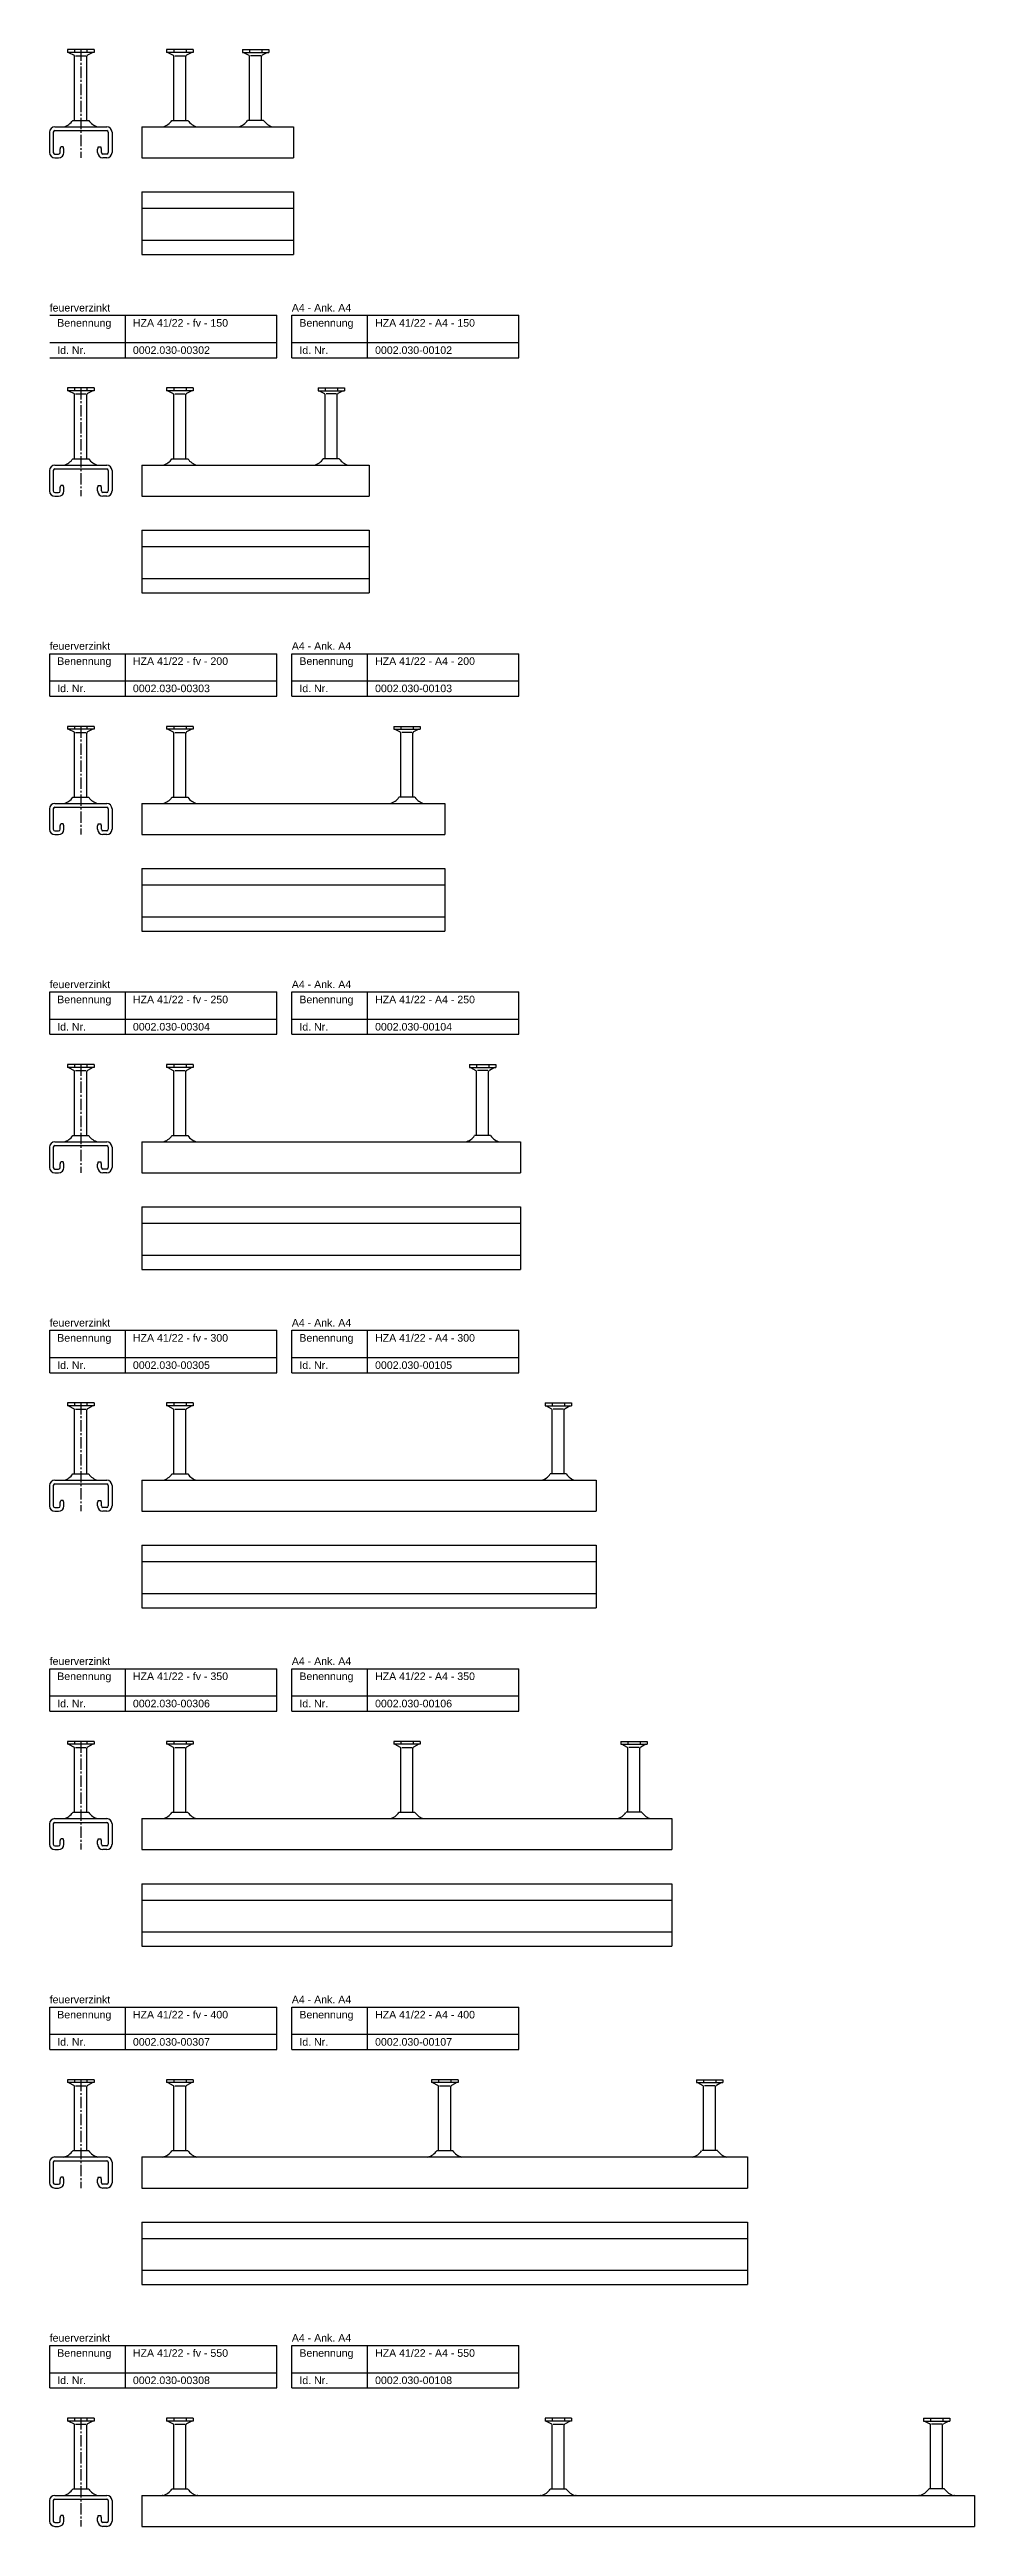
# Model space of a CAD drawing. Header units: millimetres. Extents: x -218 to 5913, y -3930 to 2743.
# Drawn here: x -218 to 393, y 1051 to 2687 of the extents above; entities that cross this region are included whole.
import ezdxf

# ---------------------------------------------------------------- set-up
doc = ezdxf.new("R2010")
doc.units = ezdxf.units.MM
doc.header["$LTSCALE"] = 10
doc.linetypes.add('MITTE2', pattern=[1.125, 0.75, -0.125, 0.125, -0.125])
doc.layers.add('HALFEN', color=2, linetype='CONTINUOUS')
doc.styles.add('ARIAL50', font='ARIAL.TTF', dxfattribs={"height": 5})

msp = doc.modelspace()

# ---------------------------------------------------------------- texts
at = {"layer": 'HALFEN', "style": 'ARIAL50'}
for s, p in [('feuerverzinkt', (-217.8, 2514.2)), ('A4 - Ank. A4', (-57.8, 2514.2)), ('Benennung', (-212.8, 2504.2)), ('HZA 41/22 - fv - 150', (-162.8, 2504.2)), ('Benennung', (-52.8, 2504.2)), ('HZA 41/22 - A4 - 150', (-2.8, 2504.2)), ('Id. Nr.', (-212.8, 2486.2)), ('0002.030-00302', (-162.8, 2486.2)), ('Id. Nr.', (-52.8, 2486.2)), ('0002.030-00102', (-2.8, 2486.2)), ('feuerverzinkt', (-217.8, 2290.8)), ('A4 - Ank. A4', (-57.8, 2290.8)), ('Benennung', (-212.8, 2280.8)), ('HZA 41/22 - fv - 200', (-162.8, 2280.8)), ('Benennung', (-52.8, 2280.8)), ('HZA 41/22 - A4 - 200', (-2.8, 2280.8)), ('Id. Nr.', (-212.8, 2262.8)), ('0002.030-00303', (-162.8, 2262.8)), ('Id. Nr.', (-52.8, 2262.8)), ('0002.030-00103', (-2.8, 2262.8)), ('feuerverzinkt', (-217.8, 2067.3)), ('Benennung', (-212.8, 2057.3)), ('HZA 41/22 - fv - 250', (-162.8, 2057.3)), ('A4 - Ank. A4', (-57.8, 2067.3)), ('Benennung', (-52.8, 2057.3)), ('HZA 41/22 - A4 - 250', (-2.8, 2057.3)), ('Id. Nr.', (-212.8, 2039.3)), ('0002.030-00304', (-162.8, 2039.3)), ('Id. Nr.', (-52.8, 2039.3)), ('0002.030-00104', (-2.8, 2039.3)), ('feuerverzinkt', (-217.8, 1843.8)), ('A4 - Ank. A4', (-57.8, 1843.8)), ('Benennung', (-212.8, 1833.8)), ('HZA 41/22 - fv - 300', (-162.8, 1833.8)), ('Benennung', (-52.8, 1833.8)), ('HZA 41/22 - A4 - 300', (-2.8, 1833.8)), ('Id. Nr.', (-212.8, 1815.8)), ('0002.030-00305', (-162.8, 1815.8)), ('Id. Nr.', (-52.8, 1815.8)), ('0002.030-00105', (-2.8, 1815.8)), ('feuerverzinkt', (-217.8, 1620.3)), ('A4 - Ank. A4', (-57.8, 1620.3)), ('Benennung', (-212.8, 1610.3)), ('HZA 41/22 - fv - 350', (-162.8, 1610.3)), ('Benennung', (-52.8, 1610.3)), ('HZA 41/22 - A4 - 350', (-2.8, 1610.3)), ('Id. Nr.', (-212.8, 1592.3)), ('0002.030-00306', (-162.8, 1592.3)), ('Id. Nr.', (-52.8, 1592.3)), ('0002.030-00106', (-2.8, 1592.3)), ('feuerverzinkt', (-217.8, 1396.8)), ('Benennung', (-212.8, 1386.8)), ('HZA 41/22 - fv - 400', (-162.8, 1386.8)), ('A4 - Ank. A4', (-57.8, 1396.8)), ('Benennung', (-52.8, 1386.8)), ('HZA 41/22 - A4 - 400', (-2.8, 1386.8)), ('Id. Nr.', (-212.8, 1368.8)), ('0002.030-00307', (-162.8, 1368.8)), ('Id. Nr.', (-52.8, 1368.8)), ('0002.030-00107', (-2.8, 1368.8)), ('feuerverzinkt', (-217.8, 1173.3)), ('A4 - Ank. A4', (-57.8, 1173.3)), ('Benennung', (-212.8, 1163.3)), ('HZA 41/22 - fv - 550', (-162.8, 1163.3)), ('Benennung', (-52.8, 1163.3)), ('HZA 41/22 - A4 - 550', (-2.8, 1163.3)), ('Id. Nr.', (-212.8, 1145.3)), ('0002.030-00308', (-162.8, 1145.3)), ('Id. Nr.', (-52.8, 1145.3)), ('0002.030-00108', (-2.8, 1145.3))]:
    msp.add_text(s, height=5, dxfattribs=at).set_placement(p)

# ---------------------------------------------------------------- linework, layer by layer
at = {"layer": 'HALFEN'}
for p, q in [((-188.5, 2687.2), (-206, 2687.2)), ((-206, 2687.2), (-206, 2685.3)), ((-188.5, 2685.3), (-206, 2685.3)), ((-205.3, 2685.3), (-201.7, 2683.5)), ((-201.3, 2687), (-201.3, 2685.6)), ((-200.7, 2683.2), (-193.8, 2683.2)), ((-193.2, 2687), (-193.2, 2685.6)), ((-189.3, 2685.3), (-192.8, 2683.5)), ((-188.5, 2687.2), (-188.5, 2685.3)), ((-123, 2687.2), (-140.5, 2687.2)), ((-140.5, 2687.2), (-140.5, 2685.3)), ((-123, 2685.3), (-140.5, 2685.3)), ((-139.8, 2685.3), (-136.2, 2683.5)), ((-135.8, 2687), (-135.8, 2685.6)), ((-135.2, 2683.2), (-128.3, 2683.2)), ((-127.7, 2687), (-127.7, 2685.6)), ((-123.8, 2685.3), (-127.3, 2683.5)), ((-123, 2687.2), (-123, 2685.3)), ((-90.5, 2687.2), (-73, 2687.2)), ((-90.5, 2687.2), (-90.5, 2685.3)), ((-90.5, 2685.3), (-73, 2685.3)), ((-89.8, 2685.3), (-86.2, 2683.5)), ((-85.8, 2687), (-85.8, 2685.6)), ((-78.3, 2683.2), (-85.2, 2683.2)), ((-77.7, 2687), (-77.7, 2685.6)), ((-73.8, 2685.3), (-77.3, 2683.5)), ((-73, 2687.2), (-73, 2685.3)), ((-201.3, 2640.4), (-201.3, 2682.8)), ((-193.3, 2640.4), (-193.3, 2682.8)), ((-135.8, 2640.4), (-135.8, 2682.8)), ((-127.8, 2640.4), (-127.8, 2682.8)), ((-85.8, 2640.4), (-85.8, 2682.8)), ((-77.8, 2640.4), (-77.8, 2682.8)), ((-214.4, 2636.2), (-180.1, 2636.2)), ((-202.5, 2640.4), (-192, 2640.4)), ((-156.8, 2636.2), (-56.8, 2636.2)), ((-156.8, 2636.2), (-156.8, 2615.7)), ((-137, 2640.4), (-126.5, 2640.4)), ((-76.5, 2640.4), (-87, 2640.4)), ((-56.8, 2636.2), (-56.8, 2615.7)), ((-217.9, 2632.7), (-217.9, 2619.2)), ((-215.4, 2632.7), (-215.4, 2619.2)), ((-214.4, 2633.7), (-180.1, 2633.7)), ((-214.4, 2618.2), (-211.9, 2618.2)), ((-210.9, 2621.4), (-210.5, 2622.9)), ((-210.9, 2619.2), (-210.9, 2621.4)), ((-208.8, 2622.9), (-210.5, 2622.9)), ((-208.4, 2621.4), (-208.8, 2622.9)), ((-208.4, 2619.2), (-208.4, 2621.4)), ((-185.7, 2622.9), (-186.1, 2621.4)), ((-186.1, 2619.2), (-186.1, 2621.4)), ((-185.7, 2622.9), (-184, 2622.9)), ((-183.6, 2621.4), (-184, 2622.9)), ((-183.6, 2619.2), (-183.6, 2621.4)), ((-180.1, 2618.2), (-182.6, 2618.2)), ((-179.1, 2632.7), (-179.1, 2619.2)), ((-176.6, 2632.7), (-176.6, 2619.2)), ((-214.4, 2615.7), (-211.9, 2615.7)), ((-180.1, 2615.7), (-182.6, 2615.7)), ((-156.8, 2615.7), (-56.8, 2615.7)), ((-156.8, 2593.2), (-56.8, 2593.2)), ((-156.8, 2593.2), (-156.8, 2551.9)), ((-56.8, 2593.2), (-56.8, 2551.9)), ((-156.8, 2582.5), (-56.8, 2582.5)), ((-156.8, 2561.4), (-56.8, 2561.4)), ((-156.8, 2551.9), (-56.8, 2551.9)), ((-217.8, 2511.7), (-67.8, 2511.7)), ((-167.8, 2483.7), (-167.8, 2511.7)), ((-67.8, 2483.7), (-67.8, 2511.7)), ((-57.8, 2511.7), (92.2, 2511.7)), ((-57.8, 2483.7), (-57.8, 2511.7)), ((-7.8, 2483.7), (-7.8, 2511.7)), ((92.2, 2483.7), (92.2, 2511.7)), ((-217.8, 2493.7), (-67.8, 2493.7)), ((-57.8, 2493.7), (92.2, 2493.7)), ((-217.8, 2483.7), (-67.8, 2483.7)), ((-57.8, 2483.7), (92.2, 2483.7)), ((-188.5, 2463.7), (-206, 2463.7)), ((-206, 2463.7), (-206, 2461.8)), ((-188.5, 2461.8), (-206, 2461.8)), ((-205.3, 2461.8), (-201.7, 2460)), ((-201.3, 2463.5), (-201.3, 2462.1)), ((-201.3, 2416.9), (-201.3, 2459.3)), ((-200.7, 2459.8), (-193.8, 2459.8)), ((-193.3, 2416.9), (-193.3, 2459.3)), ((-193.2, 2463.5), (-193.2, 2462.1)), ((-189.3, 2461.8), (-192.8, 2460)), ((-188.5, 2463.7), (-188.5, 2461.8)), ((-123, 2463.7), (-140.5, 2463.7)), ((-140.5, 2463.7), (-140.5, 2461.8)), ((-123, 2461.8), (-140.5, 2461.8)), ((-139.8, 2461.8), (-136.2, 2460)), ((-135.8, 2463.5), (-135.8, 2462.1)), ((-135.8, 2416.9), (-135.8, 2459.3)), ((-135.2, 2459.8), (-128.3, 2459.8)), ((-127.8, 2416.9), (-127.8, 2459.3)), ((-127.7, 2463.5), (-127.7, 2462.1)), ((-123.8, 2461.8), (-127.3, 2460)), ((-123, 2463.7), (-123, 2461.8)), ((-40.5, 2463.7), (-23, 2463.7)), ((-40.5, 2463.7), (-40.5, 2461.8)), ((-40.5, 2461.8), (-23, 2461.8)), ((-39.8, 2461.8), (-36.2, 2460)), ((-35.8, 2463.5), (-35.8, 2462.1)), ((-35.8, 2416.9), (-35.8, 2459.3)), ((-28.3, 2459.8), (-35.2, 2459.8)), ((-27.8, 2416.9), (-27.8, 2459.3)), ((-27.7, 2463.5), (-27.7, 2462.1)), ((-23.8, 2461.8), (-27.3, 2460)), ((-23, 2463.7), (-23, 2461.8)), ((-217.9, 2409.2), (-217.9, 2395.7)), ((-215.4, 2409.2), (-215.4, 2395.7)), ((-214.4, 2412.7), (-180.1, 2412.7)), ((-214.4, 2410.2), (-180.1, 2410.2)), ((-202.5, 2416.9), (-192, 2416.9)), ((-179.1, 2409.2), (-179.1, 2395.7)), ((-176.6, 2409.2), (-176.6, 2395.7)), ((-156.8, 2412.7), (-6.8, 2412.7)), ((-156.8, 2412.7), (-156.8, 2392.2)), ((-137, 2416.9), (-126.5, 2416.9)), ((-26.5, 2416.9), (-37, 2416.9)), ((-6.8, 2412.7), (-6.8, 2392.2)), ((-214.4, 2394.7), (-211.9, 2394.7)), ((-214.4, 2392.2), (-211.9, 2392.2)), ((-210.9, 2397.9), (-210.5, 2399.4)), ((-210.9, 2395.7), (-210.9, 2397.9)), ((-208.8, 2399.4), (-210.5, 2399.4)), ((-208.4, 2397.9), (-208.8, 2399.4)), ((-208.4, 2395.7), (-208.4, 2397.9)), ((-185.7, 2399.4), (-186.1, 2397.9)), ((-186.1, 2395.7), (-186.1, 2397.9)), ((-185.7, 2399.4), (-184, 2399.4)), ((-183.6, 2397.9), (-184, 2399.4)), ((-183.6, 2395.7), (-183.6, 2397.9)), ((-180.1, 2394.7), (-182.6, 2394.7)), ((-180.1, 2392.2), (-182.6, 2392.2)), ((-156.8, 2392.2), (-6.8, 2392.2)), ((-156.8, 2369.7), (-6.8, 2369.7)), ((-156.8, 2369.7), (-156.8, 2328.4)), ((-156.8, 2359), (-6.8, 2359)), ((-6.8, 2369.7), (-6.8, 2328.4)), ((-156.8, 2337.9), (-6.8, 2337.9)), ((-156.8, 2328.4), (-6.8, 2328.4)), ((-217.8, 2288.2), (-67.8, 2288.2)), ((-217.8, 2260.2), (-217.8, 2288.2)), ((-167.8, 2260.2), (-167.8, 2288.2)), ((-67.8, 2260.2), (-67.8, 2288.2)), ((-57.8, 2288.2), (92.2, 2288.2)), ((-57.8, 2260.2), (-57.8, 2288.2)), ((-7.8, 2260.2), (-7.8, 2288.2)), ((92.2, 2260.2), (92.2, 2288.2)), ((-217.8, 2270.2), (-67.8, 2270.2)), ((-217.8, 2260.2), (-67.8, 2260.2)), ((-57.8, 2270.2), (92.2, 2270.2)), ((-57.8, 2260.2), (92.2, 2260.2)), ((-188.5, 2240.2), (-206, 2240.2)), ((-206, 2240.2), (-206, 2238.3)), ((-188.5, 2238.3), (-206, 2238.3)), ((-205.3, 2238.3), (-201.7, 2236.5)), ((-201.3, 2240), (-201.3, 2238.6)), ((-201.3, 2193.4), (-201.3, 2235.8)), ((-200.7, 2236.2), (-193.8, 2236.2)), ((-193.3, 2193.4), (-193.3, 2235.8)), ((-193.2, 2240), (-193.2, 2238.6)), ((-189.3, 2238.3), (-192.8, 2236.5)), ((-188.5, 2240.2), (-188.5, 2238.3)), ((-123, 2240.2), (-140.5, 2240.2)), ((-140.5, 2240.2), (-140.5, 2238.3)), ((-123, 2238.3), (-140.5, 2238.3)), ((-139.8, 2238.3), (-136.2, 2236.5)), ((-135.8, 2240), (-135.8, 2238.6)), ((-135.8, 2193.4), (-135.8, 2235.8)), ((-135.2, 2236.2), (-128.3, 2236.2)), ((-127.8, 2193.4), (-127.8, 2235.8)), ((-127.7, 2240), (-127.7, 2238.6)), ((-123.8, 2238.3), (-127.3, 2236.5)), ((-123, 2240.2), (-123, 2238.3)), ((9.5, 2240.2), (27, 2240.2)), ((9.5, 2240.2), (9.5, 2238.3)), ((9.5, 2238.3), (27, 2238.3)), ((10.2, 2238.3), (13.8, 2236.5)), ((14.2, 2240), (14.2, 2238.6)), ((14.2, 2193.4), (14.2, 2235.8)), ((21.7, 2236.2), (14.8, 2236.2)), ((22.2, 2193.4), (22.2, 2235.8)), ((22.3, 2240), (22.3, 2238.6)), ((26.2, 2238.3), (22.7, 2236.5)), ((27, 2240.2), (27, 2238.3)), ((-202.5, 2193.4), (-192, 2193.4)), ((-137, 2193.4), (-126.5, 2193.4)), ((23.5, 2193.4), (13, 2193.4)), ((-217.9, 2185.8), (-217.9, 2172.2)), ((-215.4, 2185.8), (-215.4, 2172.2)), ((-214.4, 2189.2), (-180.1, 2189.2)), ((-214.4, 2186.8), (-180.1, 2186.8)), ((-210.9, 2174.4), (-210.5, 2175.9)), ((-208.8, 2175.9), (-210.5, 2175.9)), ((-208.4, 2174.4), (-208.8, 2175.9)), ((-185.7, 2175.9), (-186.1, 2174.4)), ((-185.7, 2175.9), (-184, 2175.9)), ((-183.6, 2174.4), (-184, 2175.9)), ((-179.1, 2185.8), (-179.1, 2172.2)), ((-176.6, 2185.8), (-176.6, 2172.2)), ((-156.8, 2189.2), (43.2, 2189.2)), ((-156.8, 2189.2), (-156.8, 2168.8)), ((43.2, 2189.2), (43.2, 2168.8)), ((-214.4, 2171.2), (-211.9, 2171.2)), ((-214.4, 2168.8), (-211.9, 2168.8)), ((-210.9, 2172.2), (-210.9, 2174.4)), ((-208.4, 2172.2), (-208.4, 2174.4)), ((-186.1, 2172.2), (-186.1, 2174.4)), ((-183.6, 2172.2), (-183.6, 2174.4)), ((-180.1, 2171.2), (-182.6, 2171.2)), ((-180.1, 2168.8), (-182.6, 2168.8)), ((-156.8, 2168.8), (43.2, 2168.8)), ((-156.8, 2146.3), (43.2, 2146.3)), ((-156.8, 2146.3), (-156.8, 2104.9)), ((43.2, 2146.3), (43.2, 2104.9)), ((-156.8, 2135.5), (43.2, 2135.5)), ((-156.8, 2114.5), (43.2, 2114.5)), ((-156.8, 2104.9), (43.2, 2104.9)), ((-217.8, 2064.8), (-67.8, 2064.8)), ((-217.8, 2036.8), (-217.8, 2064.8)), ((-167.8, 2036.8), (-167.8, 2064.8)), ((-67.8, 2036.8), (-67.8, 2064.8)), ((-57.8, 2064.8), (92.2, 2064.8)), ((-57.8, 2036.8), (-57.8, 2064.8)), ((-7.8, 2036.8), (-7.8, 2064.8)), ((92.2, 2036.8), (92.2, 2064.8)), ((-217.8, 2046.8), (-67.8, 2046.8)), ((-57.8, 2046.8), (92.2, 2046.8)), ((-217.8, 2036.8), (-67.8, 2036.8)), ((-57.8, 2036.8), (92.2, 2036.8)), ((-188.5, 2016.8), (-206, 2016.8)), ((-206, 2016.8), (-206, 2014.9)), ((-188.5, 2014.9), (-206, 2014.9)), ((-205.3, 2014.9), (-201.7, 2013)), ((-201.3, 2016.5), (-201.3, 2015.1)), ((-200.7, 2012.8), (-193.8, 2012.8)), ((-193.2, 2016.5), (-193.2, 2015.1)), ((-189.3, 2014.9), (-192.8, 2013)), ((-188.5, 2016.8), (-188.5, 2014.9)), ((-123, 2016.8), (-140.5, 2016.8)), ((-140.5, 2016.8), (-140.5, 2014.9)), ((-123, 2014.9), (-140.5, 2014.9)), ((-139.8, 2014.9), (-136.2, 2013)), ((-135.8, 2016.5), (-135.8, 2015.1)), ((-135.2, 2012.8), (-128.3, 2012.8)), ((-127.7, 2016.5), (-127.7, 2015.1)), ((-123.8, 2014.9), (-127.3, 2013)), ((-123, 2016.8), (-123, 2014.9)), ((59.5, 2016.8), (77, 2016.8)), ((59.5, 2016.8), (59.5, 2014.9)), ((59.5, 2014.9), (77, 2014.9)), ((60.2, 2014.9), (63.8, 2013)), ((64.2, 2016.5), (64.2, 2015.1)), ((71.7, 2012.8), (64.8, 2012.8)), ((72.3, 2016.5), (72.3, 2015.1)), ((76.2, 2014.9), (72.7, 2013)), ((77, 2016.8), (77, 2014.9)), ((-201.3, 1970), (-201.3, 2012.3)), ((-193.3, 1970), (-193.3, 2012.3)), ((-135.8, 1970), (-135.8, 2012.3)), ((-127.8, 1970), (-127.8, 2012.3)), ((64.2, 1970), (64.2, 2012.3)), ((72.2, 1970), (72.2, 2012.3)), ((-214.4, 1965.8), (-180.1, 1965.8)), ((-214.4, 1963.3), (-180.1, 1963.3)), ((-202.5, 1970), (-192, 1970)), ((-156.8, 1965.8), (93.2, 1965.8)), ((-156.8, 1965.8), (-156.8, 1945.3)), ((-137, 1970), (-126.5, 1970)), ((73.5, 1970), (63, 1970)), ((93.2, 1965.8), (93.2, 1945.3)), ((-217.9, 1962.3), (-217.9, 1948.8)), ((-215.4, 1962.3), (-215.4, 1948.8)), ((-214.4, 1947.8), (-211.9, 1947.8)), ((-210.9, 1951), (-210.5, 1952.5)), ((-210.9, 1948.8), (-210.9, 1951)), ((-208.8, 1952.5), (-210.5, 1952.5)), ((-208.4, 1951), (-208.8, 1952.5)), ((-208.4, 1948.8), (-208.4, 1951)), ((-185.7, 1952.5), (-186.1, 1951)), ((-186.1, 1948.8), (-186.1, 1951)), ((-185.7, 1952.5), (-184, 1952.5)), ((-183.6, 1951), (-184, 1952.5)), ((-183.6, 1948.8), (-183.6, 1951)), ((-180.1, 1947.8), (-182.6, 1947.8)), ((-179.1, 1962.3), (-179.1, 1948.8)), ((-176.6, 1962.3), (-176.6, 1948.8)), ((-214.4, 1945.3), (-211.9, 1945.3)), ((-180.1, 1945.3), (-182.6, 1945.3)), ((-156.8, 1945.3), (93.2, 1945.3)), ((-156.8, 1922.8), (93.2, 1922.8)), ((-156.8, 1922.8), (-156.8, 1881.5)), ((93.2, 1922.8), (93.2, 1881.5)), ((-156.8, 1912), (93.2, 1912)), ((-156.8, 1891), (93.2, 1891)), ((-156.8, 1881.5), (93.2, 1881.5)), ((-217.8, 1841.3), (-67.8, 1841.3)), ((-217.8, 1813.3), (-217.8, 1841.3)), ((-167.8, 1813.3), (-167.8, 1841.3)), ((-67.8, 1813.3), (-67.8, 1841.3)), ((-57.8, 1841.3), (92.2, 1841.3)), ((-57.8, 1813.3), (-57.8, 1841.3)), ((-7.8, 1813.3), (-7.8, 1841.3)), ((92.2, 1813.3), (92.2, 1841.3)), ((-217.8, 1823.3), (-67.8, 1823.3)), ((-57.8, 1823.3), (92.2, 1823.3)), ((-217.8, 1813.3), (-67.8, 1813.3)), ((-57.8, 1813.3), (92.2, 1813.3)), ((-188.5, 1793.3), (-206, 1793.3)), ((-206, 1793.3), (-206, 1791.4)), ((-188.5, 1791.4), (-206, 1791.4)), ((-205.3, 1791.4), (-201.7, 1789.5)), ((-201.3, 1793), (-201.3, 1791.6)), ((-201.3, 1746.5), (-201.3, 1788.8)), ((-200.7, 1789.3), (-193.8, 1789.3)), ((-193.3, 1746.5), (-193.3, 1788.8)), ((-193.2, 1793), (-193.2, 1791.6)), ((-189.3, 1791.4), (-192.8, 1789.5)), ((-188.5, 1793.3), (-188.5, 1791.4)), ((-123, 1793.3), (-140.5, 1793.3)), ((-140.5, 1793.3), (-140.5, 1791.4)), ((-123, 1791.4), (-140.5, 1791.4)), ((-139.8, 1791.4), (-136.2, 1789.5)), ((-135.8, 1793), (-135.8, 1791.6)), ((-135.8, 1746.5), (-135.8, 1788.8)), ((-135.2, 1789.3), (-128.3, 1789.3)), ((-127.8, 1746.5), (-127.8, 1788.8)), ((-127.7, 1793), (-127.7, 1791.6)), ((-123.8, 1791.4), (-127.3, 1789.5)), ((-123, 1793.3), (-123, 1791.4)), ((109.5, 1793.3), (127, 1793.3)), ((109.5, 1793.3), (109.5, 1791.4)), ((109.5, 1791.4), (127, 1791.4)), ((110.2, 1791.4), (113.8, 1789.5)), ((114.2, 1793), (114.2, 1791.6)), ((114.2, 1746.5), (114.2, 1788.8)), ((121.7, 1789.3), (114.8, 1789.3)), ((122.2, 1746.5), (122.2, 1788.8)), ((122.3, 1793), (122.3, 1791.6)), ((126.2, 1791.4), (122.7, 1789.5)), ((127, 1793.3), (127, 1791.4)), ((-217.9, 1738.8), (-217.9, 1725.3)), ((-215.4, 1738.8), (-215.4, 1725.3)), ((-214.4, 1742.3), (-180.1, 1742.3)), ((-214.4, 1739.8), (-180.1, 1739.8)), ((-202.5, 1746.5), (-192, 1746.5)), ((-179.1, 1738.8), (-179.1, 1725.3)), ((-176.6, 1738.8), (-176.6, 1725.3)), ((-156.8, 1742.3), (143.2, 1742.3)), ((-156.8, 1742.3), (-156.8, 1721.8)), ((-137, 1746.5), (-126.5, 1746.5)), ((123.5, 1746.5), (113, 1746.5)), ((143.2, 1742.3), (143.2, 1721.8)), ((-214.4, 1724.3), (-211.9, 1724.3)), ((-214.4, 1721.8), (-211.9, 1721.8)), ((-210.9, 1727.5), (-210.5, 1729)), ((-210.9, 1725.3), (-210.9, 1727.5)), ((-208.8, 1729), (-210.5, 1729)), ((-208.4, 1727.5), (-208.8, 1729)), ((-208.4, 1725.3), (-208.4, 1727.5)), ((-185.7, 1729), (-186.1, 1727.5)), ((-186.1, 1725.3), (-186.1, 1727.5)), ((-185.7, 1729), (-184, 1729)), ((-183.6, 1727.5), (-184, 1729)), ((-183.6, 1725.3), (-183.6, 1727.5)), ((-180.1, 1724.3), (-182.6, 1724.3)), ((-180.1, 1721.8), (-182.6, 1721.8)), ((-156.8, 1721.8), (143.2, 1721.8)), ((-156.8, 1699.3), (143.2, 1699.3)), ((-156.8, 1699.3), (-156.8, 1658)), ((-156.8, 1688.5), (143.2, 1688.5)), ((143.2, 1699.3), (143.2, 1658)), ((-156.8, 1667.5), (143.2, 1667.5)), ((-156.8, 1658), (143.2, 1658)), ((-217.8, 1617.8), (-67.8, 1617.8)), ((-217.8, 1589.8), (-217.8, 1617.8)), ((-167.8, 1589.8), (-167.8, 1617.8)), ((-67.8, 1589.8), (-67.8, 1617.8)), ((-57.8, 1617.8), (92.2, 1617.8)), ((-57.8, 1589.8), (-57.8, 1617.8)), ((-7.8, 1589.8), (-7.8, 1617.8)), ((92.2, 1589.8), (92.2, 1617.8)), ((-217.8, 1599.8), (-67.8, 1599.8)), ((-217.8, 1589.8), (-67.8, 1589.8)), ((-57.8, 1599.8), (92.2, 1599.8)), ((-57.8, 1589.8), (92.2, 1589.8)), ((-188.5, 1569.8), (-206, 1569.8)), ((-206, 1569.8), (-206, 1567.9)), ((-188.5, 1567.9), (-206, 1567.9)), ((-205.3, 1567.9), (-201.7, 1566)), ((-201.3, 1569.5), (-201.3, 1568.1)), ((-201.3, 1523), (-201.3, 1565.3)), ((-200.7, 1565.8), (-193.8, 1565.8)), ((-193.3, 1523), (-193.3, 1565.3)), ((-193.2, 1569.5), (-193.2, 1568.1)), ((-189.3, 1567.9), (-192.8, 1566)), ((-188.5, 1569.8), (-188.5, 1567.9)), ((-123, 1569.8), (-140.5, 1569.8)), ((-140.5, 1569.8), (-140.5, 1567.9)), ((-123, 1567.9), (-140.5, 1567.9)), ((-139.8, 1567.9), (-136.2, 1566)), ((-135.8, 1569.5), (-135.8, 1568.1)), ((-135.8, 1523), (-135.8, 1565.3)), ((-135.2, 1565.8), (-128.3, 1565.8)), ((-127.8, 1523), (-127.8, 1565.3)), ((-127.7, 1569.5), (-127.7, 1568.1)), ((-123.8, 1567.9), (-127.3, 1566)), ((-123, 1569.8), (-123, 1567.9)), ((27, 1569.8), (9.5, 1569.8)), ((9.5, 1569.8), (9.5, 1567.9)), ((27, 1567.9), (9.5, 1567.9)), ((10.2, 1567.9), (13.8, 1566)), ((14.2, 1569.5), (14.2, 1568.1)), ((14.2, 1523), (14.2, 1565.3)), ((14.8, 1565.8), (21.7, 1565.8)), ((22.2, 1523), (22.2, 1565.3)), ((22.3, 1569.5), (22.3, 1568.1)), ((26.2, 1567.9), (22.7, 1566)), ((27, 1569.8), (27, 1567.9)), ((159.5, 1569.8), (177, 1569.8)), ((159.5, 1569.8), (159.5, 1567.9)), ((159.5, 1567.9), (177, 1567.9)), ((160.2, 1567.9), (163.8, 1566)), ((164.2, 1569.5), (164.2, 1568.1)), ((164.2, 1523), (164.2, 1565.3)), ((171.7, 1565.8), (164.8, 1565.8)), ((172.2, 1523), (172.2, 1565.3)), ((172.3, 1569.5), (172.3, 1568.1)), ((176.2, 1567.9), (172.7, 1566)), ((177, 1569.8), (177, 1567.9)), ((-202.5, 1523), (-192, 1523)), ((-137, 1523), (-126.5, 1523)), ((13, 1523), (23.5, 1523)), ((173.5, 1523), (163, 1523)), ((-217.9, 1515.3), (-217.9, 1501.8)), ((-215.4, 1515.3), (-215.4, 1501.8)), ((-214.4, 1518.8), (-180.1, 1518.8)), ((-214.4, 1516.3), (-180.1, 1516.3)), ((-210.9, 1504), (-210.5, 1505.5)), ((-208.8, 1505.5), (-210.5, 1505.5)), ((-208.4, 1504), (-208.8, 1505.5)), ((-185.7, 1505.5), (-186.1, 1504)), ((-185.7, 1505.5), (-184, 1505.5)), ((-183.6, 1504), (-184, 1505.5)), ((-179.1, 1515.3), (-179.1, 1501.8)), ((-176.6, 1515.3), (-176.6, 1501.8)), ((-156.8, 1518.8), (193.2, 1518.8)), ((-156.8, 1518.8), (-156.8, 1498.3)), ((193.2, 1518.8), (193.2, 1498.3)), ((-214.4, 1500.8), (-211.9, 1500.8)), ((-214.4, 1498.3), (-211.9, 1498.3)), ((-210.9, 1501.8), (-210.9, 1504)), ((-208.4, 1501.8), (-208.4, 1504)), ((-186.1, 1501.8), (-186.1, 1504)), ((-183.6, 1501.8), (-183.6, 1504)), ((-180.1, 1500.8), (-182.6, 1500.8)), ((-180.1, 1498.3), (-182.6, 1498.3)), ((-156.8, 1498.3), (193.2, 1498.3)), ((-156.8, 1475.8), (193.2, 1475.8)), ((-156.8, 1475.8), (-156.8, 1434.5)), ((193.2, 1475.8), (193.2, 1434.5)), ((-156.8, 1465), (193.2, 1465)), ((-156.8, 1444), (193.2, 1444)), ((-156.8, 1434.5), (193.2, 1434.5)), ((-217.8, 1394.3), (-67.8, 1394.3)), ((-217.8, 1366.3), (-217.8, 1394.3)), ((-167.8, 1366.3), (-167.8, 1394.3)), ((-67.8, 1366.3), (-67.8, 1394.3)), ((-57.8, 1394.3), (92.2, 1394.3)), ((-57.8, 1366.3), (-57.8, 1394.3)), ((-7.8, 1366.3), (-7.8, 1394.3)), ((92.2, 1366.3), (92.2, 1394.3)), ((-217.8, 1376.3), (-67.8, 1376.3)), ((-57.8, 1376.3), (92.2, 1376.3)), ((-217.8, 1366.3), (-67.8, 1366.3)), ((-57.8, 1366.3), (92.2, 1366.3)), ((-188.5, 1346.3), (-206, 1346.3)), ((-206, 1346.3), (-206, 1344.4)), ((-188.5, 1344.4), (-206, 1344.4)), ((-205.3, 1344.4), (-201.7, 1342.5)), ((-201.3, 1346), (-201.3, 1344.6)), ((-201.3, 1299.5), (-201.3, 1341.8)), ((-200.7, 1342.3), (-193.8, 1342.3)), ((-193.3, 1299.5), (-193.3, 1341.8)), ((-193.2, 1346), (-193.2, 1344.6)), ((-189.3, 1344.4), (-192.8, 1342.5)), ((-188.5, 1346.3), (-188.5, 1344.4)), ((-123, 1346.3), (-140.5, 1346.3)), ((-140.5, 1346.3), (-140.5, 1344.4)), ((-123, 1344.4), (-140.5, 1344.4)), ((-139.8, 1344.4), (-136.2, 1342.5)), ((-135.8, 1346), (-135.8, 1344.6)), ((-135.8, 1299.5), (-135.8, 1341.8)), ((-135.2, 1342.3), (-128.3, 1342.3)), ((-127.8, 1299.5), (-127.8, 1341.8)), ((-127.7, 1346), (-127.7, 1344.6)), ((-123.8, 1344.4), (-127.3, 1342.5)), ((-123, 1346.3), (-123, 1344.4)), ((52, 1346.3), (34.5, 1346.3)), ((34.5, 1346.3), (34.5, 1344.4)), ((52, 1344.4), (34.5, 1344.4)), ((35.2, 1344.4), (38.8, 1342.5)), ((39.2, 1346), (39.2, 1344.6)), ((39.2, 1299.5), (39.2, 1341.8)), ((39.8, 1342.3), (46.7, 1342.3)), ((47.2, 1299.5), (47.2, 1341.8)), ((47.3, 1346), (47.3, 1344.6)), ((51.2, 1344.4), (47.7, 1342.5)), ((52, 1346.3), (52, 1344.4)), ((209.5, 1346.3), (227, 1346.3)), ((209.5, 1346.3), (209.5, 1344.4)), ((209.5, 1344.4), (227, 1344.4)), ((210.2, 1344.4), (213.8, 1342.5)), ((214.2, 1346), (214.2, 1344.6)), ((214.2, 1299.5), (214.2, 1341.8)), ((221.7, 1342.3), (214.8, 1342.3)), ((222.2, 1299.5), (222.2, 1341.8)), ((222.3, 1346), (222.3, 1344.6)), ((226.2, 1344.4), (222.7, 1342.5)), ((227, 1346.3), (227, 1344.4)), ((-214.4, 1295.3), (-180.1, 1295.3)), ((-214.4, 1292.8), (-180.1, 1292.8)), ((-202.5, 1299.5), (-192, 1299.5)), ((-156.8, 1295.3), (243.2, 1295.3)), ((-156.8, 1295.3), (-156.8, 1274.8)), ((-137, 1299.5), (-126.5, 1299.5)), ((38, 1299.5), (48.5, 1299.5)), ((223.5, 1299.5), (213, 1299.5)), ((243.2, 1295.3), (243.2, 1274.8)), ((-217.9, 1291.8), (-217.9, 1278.3)), ((-215.4, 1291.8), (-215.4, 1278.3)), ((-214.4, 1277.3), (-211.9, 1277.3)), ((-210.9, 1280.5), (-210.5, 1282)), ((-210.9, 1278.3), (-210.9, 1280.5)), ((-208.8, 1282), (-210.5, 1282)), ((-208.4, 1280.5), (-208.8, 1282)), ((-208.4, 1278.3), (-208.4, 1280.5)), ((-185.7, 1282), (-186.1, 1280.5)), ((-186.1, 1278.3), (-186.1, 1280.5)), ((-185.7, 1282), (-184, 1282)), ((-183.6, 1280.5), (-184, 1282)), ((-183.6, 1278.3), (-183.6, 1280.5)), ((-180.1, 1277.3), (-182.6, 1277.3)), ((-179.1, 1291.8), (-179.1, 1278.3)), ((-176.6, 1291.8), (-176.6, 1278.3)), ((-214.4, 1274.8), (-211.9, 1274.8)), ((-180.1, 1274.8), (-182.6, 1274.8)), ((-156.8, 1274.8), (243.2, 1274.8)), ((-156.8, 1252.3), (243.2, 1252.3)), ((-156.8, 1252.3), (-156.8, 1211)), ((243.2, 1252.3), (243.2, 1211)), ((-156.8, 1241.5), (243.2, 1241.5)), ((-156.8, 1220.5), (243.2, 1220.5)), ((-156.8, 1211), (243.2, 1211)), ((-217.8, 1170.8), (-67.8, 1170.8)), ((-217.8, 1142.8), (-217.8, 1170.8)), ((-167.8, 1142.8), (-167.8, 1170.8)), ((-67.8, 1142.8), (-67.8, 1170.8)), ((-57.8, 1170.8), (92.2, 1170.8)), ((-57.8, 1142.8), (-57.8, 1170.8)), ((-7.8, 1142.8), (-7.8, 1170.8)), ((92.2, 1142.8), (92.2, 1170.8)), ((-217.8, 1152.8), (-67.8, 1152.8)), ((-57.8, 1152.8), (92.2, 1152.8)), ((-217.8, 1142.8), (-67.8, 1142.8)), ((-57.8, 1142.8), (92.2, 1142.8)), ((-188.5, 1122.8), (-206, 1122.8)), ((-206, 1122.8), (-206, 1120.9)), ((-188.5, 1120.9), (-206, 1120.9)), ((-205.3, 1120.9), (-201.7, 1119)), ((-201.3, 1122.5), (-201.3, 1121.1)), ((-201.3, 1076), (-201.3, 1118.3)), ((-200.7, 1118.8), (-193.8, 1118.8)), ((-193.3, 1076), (-193.3, 1118.3)), ((-193.2, 1122.5), (-193.2, 1121.1)), ((-189.3, 1120.9), (-192.8, 1119)), ((-188.5, 1122.8), (-188.5, 1120.9)), ((-123, 1122.8), (-140.5, 1122.8)), ((-140.5, 1122.8), (-140.5, 1120.9)), ((-123, 1120.9), (-140.5, 1120.9)), ((-139.8, 1120.9), (-136.2, 1119)), ((-135.8, 1122.5), (-135.8, 1121.1)), ((-135.8, 1076), (-135.8, 1118.3)), ((-135.2, 1118.8), (-128.3, 1118.8)), ((-127.8, 1076), (-127.8, 1118.3)), ((-127.7, 1122.5), (-127.7, 1121.1)), ((-123.8, 1120.9), (-127.3, 1119)), ((-123, 1122.8), (-123, 1120.9)), ((127, 1122.8), (109.5, 1122.8)), ((109.5, 1122.8), (109.5, 1120.9)), ((127, 1120.9), (109.5, 1120.9)), ((110.2, 1120.9), (113.8, 1119)), ((114.2, 1122.5), (114.2, 1121.1)), ((114.2, 1076), (114.2, 1118.3)), ((114.8, 1118.8), (121.7, 1118.8)), ((122.2, 1076), (122.2, 1118.3)), ((122.3, 1122.5), (122.3, 1121.1)), ((126.2, 1120.9), (122.7, 1119)), ((127, 1122.8), (127, 1120.9)), ((359.5, 1122.8), (377, 1122.8)), ((359.5, 1122.8), (359.5, 1120.9)), ((359.5, 1120.9), (377, 1120.9)), ((360.2, 1120.9), (363.8, 1119)), ((364.2, 1122.5), (364.2, 1121.1)), ((364.2, 1076), (364.2, 1118.3)), ((371.7, 1118.8), (364.8, 1118.8)), ((372.2, 1076), (372.2, 1118.3)), ((372.3, 1122.5), (372.3, 1121.1)), ((376.2, 1120.9), (372.7, 1119)), ((377, 1122.8), (377, 1120.9)), ((-217.9, 1068.3), (-217.9, 1054.8)), ((-215.4, 1068.3), (-215.4, 1054.8)), ((-214.4, 1071.8), (-180.1, 1071.8)), ((-214.4, 1069.3), (-180.1, 1069.3)), ((-202.5, 1076), (-192, 1076)), ((-179.1, 1068.3), (-179.1, 1054.8)), ((-176.6, 1068.3), (-176.6, 1054.8)), ((-156.8, 1071.8), (393.2, 1071.8)), ((-156.8, 1071.8), (-156.8, 1051.3)), ((-137, 1076), (-126.5, 1076)), ((113, 1076), (123.5, 1076)), ((373.5, 1076), (363, 1076)), ((393.2, 1071.8), (393.2, 1051.3)), ((-214.4, 1053.8), (-211.9, 1053.8)), ((-214.4, 1051.3), (-211.9, 1051.3)), ((-210.9, 1057), (-210.5, 1058.5)), ((-210.9, 1054.8), (-210.9, 1057)), ((-208.8, 1058.5), (-210.5, 1058.5)), ((-208.4, 1057), (-208.8, 1058.5)), ((-208.4, 1054.8), (-208.4, 1057)), ((-185.7, 1058.5), (-186.1, 1057)), ((-186.1, 1054.8), (-186.1, 1057)), ((-185.7, 1058.5), (-184, 1058.5)), ((-183.6, 1057), (-184, 1058.5)), ((-183.6, 1054.8), (-183.6, 1057)), ((-180.1, 1053.8), (-182.6, 1053.8)), ((-180.1, 1051.3), (-182.6, 1051.3)), ((-156.8, 1051.3), (393.2, 1051.3))]:
    msp.add_line(p, q, dxfattribs=at)
at = {"layer": 'HALFEN', "color": 1, "linetype": 'MITTE2'}
for p, q in [((-197.3, 2687.2), (-197.3, 2615.7)), ((-197.3, 2463.7), (-197.3, 2392.2)), ((-197.3, 2240.2), (-197.3, 2168.8)), ((-197.3, 2016.8), (-197.3, 1945.3)), ((-197.3, 1793.3), (-197.3, 1721.8)), ((-197.3, 1569.8), (-197.3, 1498.3)), ((-197.3, 1346.3), (-197.3, 1274.8)), ((-197.3, 1122.8), (-197.3, 1051.3))]:
    msp.add_line(p, q, dxfattribs=at)
at = {"layer": 'HALFEN'}
for centre, radius, start, end in [((-202.1, 2682.8), 0.8, 0, 62.3005), ((-192.5, 2682.8), 0.8, 117.6995, 180), ((-136.6, 2682.8), 0.8, 0, 62.3005), ((-127, 2682.8), 0.8, 117.6995, 180), ((-86.6, 2682.8), 0.8, 0, 62.3005), ((-77, 2682.8), 0.8, 117.6995, 180), ((-214.4, 2632.7), 3.5, 90, 180), ((-210.8, 2646), 10, 283.1804, 326.0185), ((-183.7, 2646), 10, 213.9815, 256.8196), ((-180.1, 2632.7), 3.5, 0, 90), ((-143.5, 2638.2), 2, 270, 283.1804), ((-145.3, 2646), 10, 283.1804, 326.0185), ((-118.2, 2646), 10, 213.9815, 256.8196), ((-120, 2638.2), 2, 256.8196, 270), ((-93.5, 2638.2), 2, 270, 283.1804), ((-95.3, 2646), 10, 283.1804, 326.0185), ((-68.2, 2646), 10, 213.9815, 256.8196), ((-70, 2638.2), 2, 256.8196, 270), ((-214.4, 2619.2), 3.5, 180, 270), ((-214.4, 2632.7), 1, 90, 180), ((-214.4, 2619.2), 1, 180, 270), ((-211.9, 2619.2), 1, 270, 0), ((-211.9, 2619.2), 3.5, 270, 0), ((-182.6, 2619.2), 3.5, 180, 270), ((-182.6, 2619.2), 1, 180, 270), ((-180.1, 2632.7), 1, 0, 90), ((-180.1, 2619.2), 1, 270, 0), ((-180.1, 2619.2), 3.5, 270, 0), ((-202.1, 2459.3), 0.8, 0, 62.3005), ((-192.5, 2459.3), 0.8, 117.6995, 180), ((-136.6, 2459.3), 0.8, 0, 62.3005), ((-127, 2459.3), 0.8, 117.6995, 180), ((-36.6, 2459.3), 0.8, 0, 62.3005), ((-27, 2459.3), 0.8, 117.6995, 180), ((-214.4, 2409.2), 3.5, 90, 180), ((-214.4, 2409.2), 1, 90, 180), ((-210.8, 2422.5), 10, 283.1804, 326.0185), ((-183.7, 2422.5), 10, 213.9815, 256.8196), ((-180.1, 2409.2), 3.5, 0, 90), ((-180.1, 2409.2), 1, 0, 90), ((-143.5, 2414.7), 2, 270, 283.1804), ((-145.3, 2422.5), 10, 283.1804, 326.0185), ((-118.2, 2422.5), 10, 213.9815, 256.8196), ((-120, 2414.7), 2, 256.8196, 270), ((-43.5, 2414.7), 2, 270, 283.1804), ((-45.3, 2422.5), 10, 283.1804, 326.0185), ((-18.2, 2422.5), 10, 213.9815, 256.8196), ((-20, 2414.7), 2, 256.8196, 270), ((-214.4, 2395.7), 3.5, 180, 270), ((-214.4, 2395.7), 1, 180, 270), ((-211.9, 2395.7), 1, 270, 0), ((-211.9, 2395.7), 3.5, 270, 0), ((-182.6, 2395.7), 3.5, 180, 270), ((-182.6, 2395.7), 1, 180, 270), ((-180.1, 2395.7), 1, 270, 0), ((-180.1, 2395.7), 3.5, 270, 0), ((-202.1, 2235.8), 0.8, 0, 62.3005), ((-192.5, 2235.8), 0.8, 117.6995, 180), ((-136.6, 2235.8), 0.8, 0, 62.3005), ((-127, 2235.8), 0.8, 117.6995, 180), ((13.4, 2235.8), 0.8, 0, 62.3005), ((23, 2235.8), 0.8, 117.6995, 180), ((-210.8, 2199), 10, 283.1804, 326.0185), ((-183.7, 2199), 10, 213.9815, 256.8196), ((-145.3, 2199), 10, 283.1804, 326.0185), ((-118.2, 2199), 10, 213.9815, 256.8196), ((4.7, 2199), 10, 283.1804, 326.0185), ((31.8, 2199), 10, 213.9815, 256.8196), ((-214.4, 2185.8), 3.5, 90, 180), ((-214.4, 2185.8), 1, 90, 180), ((-180.1, 2185.8), 3.5, 0, 90), ((-180.1, 2185.8), 1, 0, 90), ((-143.5, 2191.2), 2, 270, 283.1804), ((-120, 2191.2), 2, 256.8196, 270), ((6.5, 2191.2), 2, 270, 283.1804), ((30, 2191.2), 2, 256.8196, 270), ((-214.4, 2172.2), 3.5, 180, 270), ((-214.4, 2172.2), 1, 180, 270), ((-211.9, 2172.2), 1, 270, 0), ((-211.9, 2172.2), 3.5, 270, 0), ((-182.6, 2172.2), 3.5, 180, 270), ((-182.6, 2172.2), 1, 180, 270), ((-180.1, 2172.2), 1, 270, 0), ((-180.1, 2172.2), 3.5, 270, 0), ((-202.1, 2012.3), 0.8, 0, 62.3005), ((-192.5, 2012.3), 0.8, 117.6995, 180), ((-136.6, 2012.3), 0.8, 0, 62.3005), ((-127, 2012.3), 0.8, 117.6995, 180), ((63.4, 2012.3), 0.8, 0, 62.3005), ((73, 2012.3), 0.8, 117.6995, 180), ((-214.4, 1962.3), 3.5, 90, 180), ((-214.4, 1962.3), 1, 90, 180), ((-210.8, 1975.5), 10, 283.1804, 326.0185), ((-183.7, 1975.5), 10, 213.9815, 256.8196), ((-180.1, 1962.3), 3.5, 0, 90), ((-180.1, 1962.3), 1, 0, 90), ((-143.5, 1967.8), 2, 270, 283.1804), ((-145.3, 1975.5), 10, 283.1804, 326.0185), ((-118.2, 1975.5), 10, 213.9815, 256.8196), ((-120, 1967.8), 2, 256.8196, 270), ((56.5, 1967.8), 2, 270, 283.1804), ((54.7, 1975.5), 10, 283.1804, 326.0185), ((81.8, 1975.5), 10, 213.9815, 256.8196), ((80, 1967.8), 2, 256.8196, 270), ((-214.4, 1948.8), 3.5, 180, 270), ((-214.4, 1948.8), 1, 180, 270), ((-211.9, 1948.8), 1, 270, 0), ((-211.9, 1948.8), 3.5, 270, 0), ((-182.6, 1948.8), 3.5, 180, 270), ((-182.6, 1948.8), 1, 180, 270), ((-180.1, 1948.8), 1, 270, 0), ((-180.1, 1948.8), 3.5, 270, 0), ((-202.1, 1788.8), 0.8, 0, 62.3005), ((-192.5, 1788.8), 0.8, 117.6995, 180), ((-136.6, 1788.8), 0.8, 0, 62.3005), ((-127, 1788.8), 0.8, 117.6995, 180), ((113.4, 1788.8), 0.8, 0, 62.3005), ((123, 1788.8), 0.8, 117.6995, 180), ((-214.4, 1738.8), 3.5, 90, 180), ((-214.4, 1738.8), 1, 90, 180), ((-210.8, 1752), 10, 283.1804, 326.0185), ((-183.7, 1752), 10, 213.9815, 256.8196), ((-180.1, 1738.8), 3.5, 0, 90), ((-180.1, 1738.8), 1, 0, 90), ((-143.5, 1744.3), 2, 270, 283.1804), ((-145.3, 1752), 10, 283.1804, 326.0185), ((-118.2, 1752), 10, 213.9815, 256.8196), ((-120, 1744.3), 2, 256.8196, 270), ((106.5, 1744.3), 2, 270, 283.1804), ((104.7, 1752), 10, 283.1804, 326.0185), ((131.8, 1752), 10, 213.9815, 256.8196), ((130, 1744.3), 2, 256.8196, 270), ((-214.4, 1725.3), 3.5, 180, 270), ((-214.4, 1725.3), 1, 180, 270), ((-211.9, 1725.3), 1, 270, 0), ((-211.9, 1725.3), 3.5, 270, 0), ((-182.6, 1725.3), 3.5, 180, 270), ((-182.6, 1725.3), 1, 180, 270), ((-180.1, 1725.3), 1, 270, 0), ((-180.1, 1725.3), 3.5, 270, 0), ((-202.1, 1565.3), 0.8, 0, 62.3005), ((-192.5, 1565.3), 0.8, 117.6995, 180), ((-136.6, 1565.3), 0.8, 0, 62.3005), ((-127, 1565.3), 0.8, 117.6995, 180), ((13.4, 1565.3), 0.8, 0, 62.3005), ((23, 1565.3), 0.8, 117.6995, 180), ((163.4, 1565.3), 0.8, 0, 62.3005), ((173, 1565.3), 0.8, 117.6995, 180), ((-210.8, 1528.5), 10, 283.1804, 326.0185), ((-183.7, 1528.5), 10, 213.9815, 256.8196), ((-145.3, 1528.5), 10, 283.1804, 326.0185), ((-118.2, 1528.5), 10, 213.9815, 256.8196), ((4.7, 1528.5), 10, 283.1804, 326.0185), ((31.8, 1528.5), 10, 213.9815, 256.8196), ((154.7, 1528.5), 10, 283.1804, 326.0185), ((181.8, 1528.5), 10, 213.9815, 256.8196), ((-214.4, 1515.3), 3.5, 90, 180), ((-214.4, 1515.3), 1, 90, 180), ((-180.1, 1515.3), 3.5, 0, 90), ((-180.1, 1515.3), 1, 0, 90), ((-143.5, 1520.8), 2, 270, 283.1804), ((-120, 1520.8), 2, 256.8196, 270), ((6.5, 1520.8), 2, 270, 283.1804), ((30, 1520.8), 2, 256.8196, 270), ((156.5, 1520.8), 2, 270, 283.1804), ((180, 1520.8), 2, 256.8196, 270), ((-214.4, 1501.8), 3.5, 180, 270), ((-214.4, 1501.8), 1, 180, 270), ((-211.9, 1501.8), 1, 270, 0), ((-211.9, 1501.8), 3.5, 270, 0), ((-182.6, 1501.8), 3.5, 180, 270), ((-182.6, 1501.8), 1, 180, 270), ((-180.1, 1501.8), 1, 270, 0), ((-180.1, 1501.8), 3.5, 270, 0), ((-202.1, 1341.8), 0.8, 0, 62.3005), ((-192.5, 1341.8), 0.8, 117.6995, 180), ((-136.6, 1341.8), 0.8, 0, 62.3005), ((-127, 1341.8), 0.8, 117.6995, 180), ((38.4, 1341.8), 0.8, 0, 62.3005), ((48, 1341.8), 0.8, 117.6995, 180), ((213.4, 1341.8), 0.8, 0, 62.3005), ((223, 1341.8), 0.8, 117.6995, 180), ((-214.4, 1291.8), 3.5, 90, 180), ((-214.4, 1291.8), 1, 90, 180), ((-210.8, 1305), 10, 283.1804, 326.0185), ((-183.7, 1305), 10, 213.9815, 256.8196), ((-180.1, 1291.8), 3.5, 0, 90), ((-180.1, 1291.8), 1, 0, 90), ((-143.5, 1297.3), 2, 270, 283.1804), ((-145.3, 1305), 10, 283.1804, 326.0185), ((-118.2, 1305), 10, 213.9815, 256.8196), ((-120, 1297.3), 2, 256.8196, 270), ((31.5, 1297.3), 2, 270, 283.1804), ((29.7, 1305), 10, 283.1804, 326.0185), ((56.8, 1305), 10, 213.9815, 256.8196), ((55, 1297.3), 2, 256.8196, 270), ((206.5, 1297.3), 2, 270, 283.1804), ((204.7, 1305), 10, 283.1804, 326.0185), ((231.8, 1305), 10, 213.9815, 256.8196), ((230, 1297.3), 2, 256.8196, 270), ((-214.4, 1278.3), 3.5, 180, 270), ((-214.4, 1278.3), 1, 180, 270), ((-211.9, 1278.3), 1, 270, 0), ((-211.9, 1278.3), 3.5, 270, 0), ((-182.6, 1278.3), 3.5, 180, 270), ((-182.6, 1278.3), 1, 180, 270), ((-180.1, 1278.3), 1, 270, 0), ((-180.1, 1278.3), 3.5, 270, 0), ((-202.1, 1118.3), 0.8, 0, 62.3005), ((-192.5, 1118.3), 0.8, 117.6995, 180), ((-136.6, 1118.3), 0.8, 0, 62.3005), ((-127, 1118.3), 0.8, 117.6995, 180), ((113.4, 1118.3), 0.8, 0, 62.3005), ((123, 1118.3), 0.8, 117.6995, 180), ((363.4, 1118.3), 0.8, 0, 62.3005), ((373, 1118.3), 0.8, 117.6995, 180), ((-214.4, 1068.3), 3.5, 90, 180), ((-214.4, 1068.3), 1, 90, 180), ((-210.8, 1081.5), 10, 283.1804, 326.0185), ((-183.7, 1081.5), 10, 213.9815, 256.8196), ((-180.1, 1068.3), 3.5, 0, 90), ((-180.1, 1068.3), 1, 0, 90), ((-143.5, 1073.8), 2, 270, 283.1804), ((-145.3, 1081.5), 10, 283.1804, 326.0185), ((-118.2, 1081.5), 10, 213.9815, 256.8196), ((-120, 1073.8), 2, 256.8196, 270), ((106.5, 1073.8), 2, 270, 283.1804), ((104.7, 1081.5), 10, 283.1804, 326.0185), ((131.8, 1081.5), 10, 213.9815, 256.8196), ((130, 1073.8), 2, 256.8196, 270), ((356.5, 1073.8), 2, 270, 283.1804), ((354.7, 1081.5), 10, 283.1804, 326.0185), ((381.8, 1081.5), 10, 213.9815, 256.8196), ((380, 1073.8), 2, 256.8196, 270), ((-214.4, 1054.8), 3.5, 180, 270), ((-214.4, 1054.8), 1, 180, 270), ((-211.9, 1054.8), 1, 270, 0), ((-211.9, 1054.8), 3.5, 270, 0), ((-182.6, 1054.8), 3.5, 180, 270), ((-182.6, 1054.8), 1, 180, 270), ((-180.1, 1054.8), 1, 270, 0), ((-180.1, 1054.8), 3.5, 270, 0)]:
    msp.add_arc(centre, radius, start, end, dxfattribs=at)

msp.set_redraw_order([(e.dxf.handle, doc.entitydb.next_handle()) for e in msp.query("TEXT MTEXT ATTDEF DIMENSION ARC_DIMENSION")])  # texts and dimensions are drawn at this point

doc.saveas('drawing.dxf')
